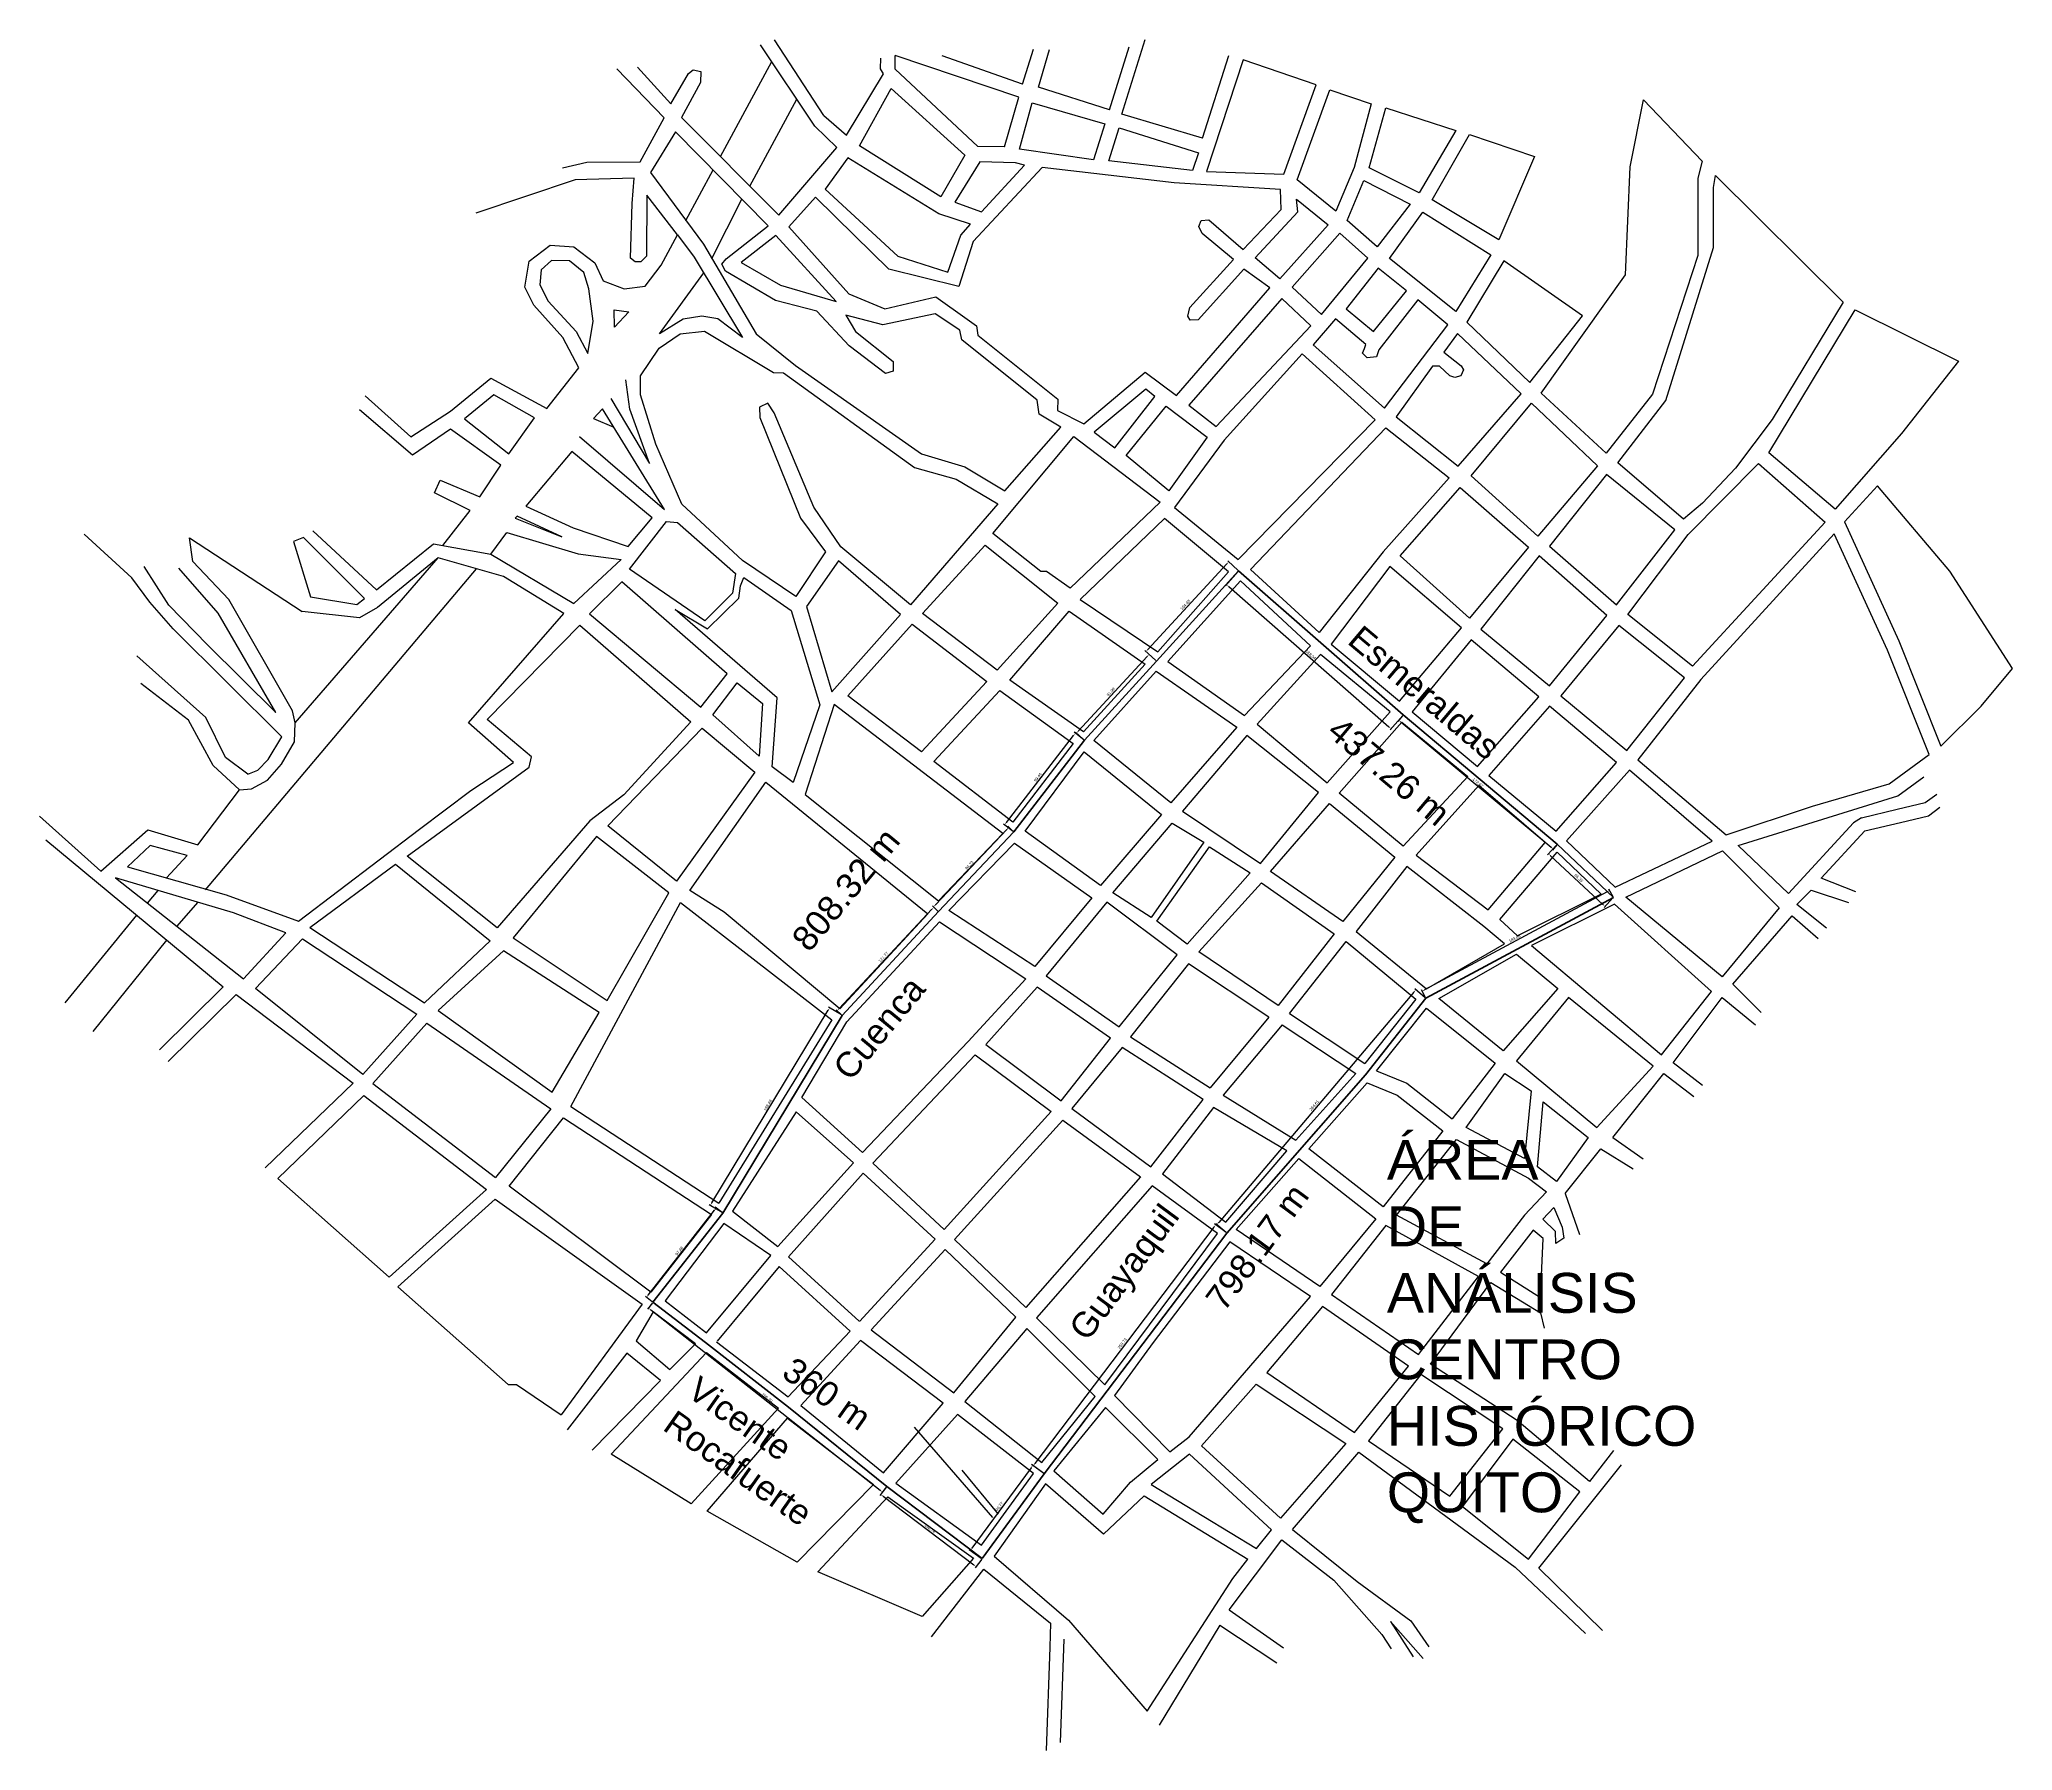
# Model space of a CAD drawing. Header units: millimetres. Extents: x 58 to 1754, y 320 to 1791.
import ezdxf

# ---------------------------------------------------------------- set-up
doc = ezdxf.new("R2010")
doc.units = ezdxf.units.MM
for name, color, linetype in [('calles', 22, 'Continuous'), ('Limite', 80, 'Continuous'), ('Nomb calles', 7, 'Continuous')]:
    doc.layers.add(name, color=color, linetype=linetype)
doc.styles.get("Standard").update_dxf_attribs({"font": 'arial.ttf'})
doc.dimstyles.new('ISO-25', dxfattribs={"dimtxt": 2.5, "dimasz": 2.5, "dimexe": 1.25, "dimexo": 0.625, "dimtad": 1, "dimtxsty": 'Standard', "dimcen": 2.5, "dimadec": 0, "dimazin": 0, "dimtfac": 1, "dimtmove": 0, "dimatfit": 3, "dimfxl": 1, "dimarcsym": 0})

# ---------------------------------------------------------------- blocks, each defined once
blk = doc.blocks.new('*D4')
at = {"layer": 'Defpoints', "color": 0, "lineweight": 200, "transparency": 16777216}
for p in [(639.9, 786.5), (645.4, 782.2), (585.3, 705.4)]:
    blk.add_point(p, dxfattribs=at)
at = {"layer": 'Nomb calles', "color": 0, "lineweight": -2, "transparency": 16777216}
for p, q in [((581.3, 711.7), (638.3, 784.6)), ((644.9, 782.6), (638.9, 787.3)), ((584.8, 705.8), (578.8, 710.5))]:
    blk.add_line(p, q, dxfattribs=at)
at = {"layer": 'Nomb calles', "color": 0, "lineweight": 200, "transparency": 16777216}
for points in [[(638, 784.8), (638.6, 784.3), (639.9, 786.5)], [(581, 712), (581.7, 711.5), (579.8, 709.8)]]:
    blk.add_solid(points, dxfattribs=at)
at = {"layer": 'Nomb calles', "color": 0, "lineweight": 200, "transparency": 16777216, "insert": (608.1, 749.4), "char_height": 2.5, "attachment_point": 5, "rotation": 51.9507}
blk.add_mtext('97,48', dxfattribs=at)
blk = doc.blocks.new('*D5')
at = {"layer": 'Defpoints', "color": 0, "lineweight": 200, "transparency": 16777216}
for p in [(737.3, 958.5), (748.1, 952), (645.4, 782.2)]:
    blk.add_point(p, dxfattribs=at)
at = {"layer": 'Nomb calles', "color": 0, "lineweight": -2, "transparency": 16777216}
for p, q in [((636, 790.8), (736, 956.4)), ((747.5, 952.4), (736.3, 959.2)), ((644.9, 782.5), (633.6, 789.3))]:
    blk.add_line(p, q, dxfattribs=at)
at = {"layer": 'Nomb calles', "color": 0, "lineweight": 200, "transparency": 16777216}
for points in [[(735.7, 956.6), (736.4, 956.2), (737.3, 958.5)], [(635.6, 791), (636.3, 790.6), (634.7, 788.7)]]:
    blk.add_solid(points, dxfattribs=at)
at = {"layer": 'Nomb calles', "color": 0, "lineweight": 200, "transparency": 16777216, "insert": (684.2, 874.7), "char_height": 2.5, "attachment_point": 5, "rotation": 58.8598}
blk.add_mtext('198,48', dxfattribs=at)
blk = doc.blocks.new('*D6')
at = {"layer": 'Defpoints', "color": 0, "lineweight": 200, "transparency": 16777216}
for p in [(826.8, 1045), (830.7, 1041.3), (747.5, 952.4)]:
    blk.add_point(p, dxfattribs=at)
at = {"layer": 'Nomb calles', "color": 0, "lineweight": -2, "transparency": 16777216}
for p, q in [((745.3, 957.9), (825.1, 1043.2)), ((830.3, 1041.7), (825.9, 1045.8)), ((747.1, 952.8), (742.7, 956.9))]:
    blk.add_line(p, q, dxfattribs=at)
at = {"layer": 'Nomb calles', "color": 0, "lineweight": 200, "transparency": 16777216}
for points in [[(824.8, 1043.4), (825.4, 1042.9), (826.8, 1045)], [(745, 958.2), (745.6, 957.6), (743.6, 956.1)]]:
    blk.add_solid(points, dxfattribs=at)
at = {"layer": 'Nomb calles', "color": 0, "lineweight": 200, "transparency": 16777216, "insert": (783.6, 1002), "char_height": 2.5, "attachment_point": 5, "rotation": 46.896}
blk.add_mtext('121,77', dxfattribs=at)
blk = doc.blocks.new('*D7')
at = {"layer": 'Defpoints', "color": 0, "lineweight": 200, "transparency": 16777216}
for p in [(891.3, 1113.7), (895.5, 1109.7), (830.7, 1041.3)]:
    blk.add_point(p, dxfattribs=at)
at = {"layer": 'Nomb calles', "color": 0, "lineweight": -2, "transparency": 16777216}
for p, q in [((828.2, 1047.1), (889.6, 1111.9)), ((895, 1110.2), (890.4, 1114.6)), ((830.3, 1041.7), (825.6, 1046.1))]:
    blk.add_line(p, q, dxfattribs=at)
at = {"layer": 'Nomb calles', "color": 0, "lineweight": 200, "transparency": 16777216}
for points in [[(889.3, 1112.2), (889.9, 1111.6), (891.3, 1113.7)], [(827.9, 1047.4), (828.6, 1046.8), (826.5, 1045.3)]]:
    blk.add_solid(points, dxfattribs=at)
at = {"layer": 'Nomb calles', "color": 0, "lineweight": 200, "transparency": 16777216, "insert": (857.4, 1080.9), "char_height": 2.5, "attachment_point": 5, "rotation": 46.5811}
blk.add_mtext('94,23', dxfattribs=at)
blk = doc.blocks.new('*D8')
at = {"layer": 'Defpoints', "color": 0, "lineweight": 200, "transparency": 16777216}
for p in [(948.3, 1194.6), (956.2, 1188.5), (895.5, 1109.7)]:
    blk.add_point(p, dxfattribs=at)
at = {"layer": 'Nomb calles', "color": 0, "lineweight": -2, "transparency": 16777216}
for p, q in [((889.2, 1117.8), (946.8, 1192.6)), ((955.7, 1188.9), (947.3, 1195.3)), ((895, 1110.1), (886.7, 1116.5))]:
    blk.add_line(p, q, dxfattribs=at)
at = {"layer": 'Nomb calles', "color": 0, "lineweight": 200, "transparency": 16777216}
for points in [[(946.5, 1192.8), (947.1, 1192.3), (948.3, 1194.6)], [(888.8, 1118), (889.5, 1117.5), (887.6, 1115.8)]]:
    blk.add_solid(points, dxfattribs=at)
at = {"layer": 'Nomb calles', "color": 0, "lineweight": 200, "transparency": 16777216, "insert": (916.3, 1156.5), "char_height": 2.5, "attachment_point": 5, "rotation": 52.3935}
blk.add_mtext('99,44', dxfattribs=at)
blk = doc.blocks.new('*D9')
at = {"layer": 'Defpoints', "color": 0, "lineweight": 200, "transparency": 16777216}
for p in [(1011.8, 1262.2), (1018.1, 1256.5), (955.7, 1188.9)]:
    blk.add_point(p, dxfattribs=at)
at = {"layer": 'Nomb calles', "color": 0, "lineweight": -2, "transparency": 16777216}
for p, q in [((951.1, 1196.5), (1010.1, 1260.4)), ((1017.6, 1256.9), (1010.9, 1263.1)), ((955.2, 1189.3), (948.5, 1195.5))]:
    blk.add_line(p, q, dxfattribs=at)
at = {"layer": 'Nomb calles', "color": 0, "lineweight": 200, "transparency": 16777216}
for points in [[(1009.8, 1260.7), (1010.4, 1260.1), (1011.8, 1262.2)], [(950.8, 1196.8), (951.4, 1196.2), (949.4, 1194.7)]]:
    blk.add_solid(points, dxfattribs=at)
at = {"layer": 'Nomb calles', "color": 0, "lineweight": 200, "transparency": 16777216, "insert": (979.1, 1229.9), "char_height": 2.5, "attachment_point": 5, "rotation": 47.281}
blk.add_mtext('91,99', dxfattribs=at)
blk = doc.blocks.new('*D10')
at = {"layer": 'Defpoints', "color": 0, "lineweight": 200, "transparency": 16777216}
for p in [(1080.3, 1341.9), (1088.8, 1334), (1017.6, 1256.9)]:
    blk.add_point(p, dxfattribs=at)
at = {"layer": 'Nomb calles', "color": 0, "lineweight": -2, "transparency": 16777216}
for p, q in [((1010.8, 1266.6), (1078.6, 1340)), ((1088.3, 1334.5), (1079.4, 1342.7)), ((1017.2, 1257.3), (1008.2, 1265.6))]:
    blk.add_line(p, q, dxfattribs=at)
at = {"layer": 'Nomb calles', "color": 0, "lineweight": 200, "transparency": 16777216}
for points in [[(1078.3, 1340.3), (1078.9, 1339.7), (1080.3, 1341.9)], [(1010.5, 1266.8), (1011.1, 1266.3), (1009.1, 1264.7)]]:
    blk.add_solid(points, dxfattribs=at)
at = {"layer": 'Nomb calles', "color": 0, "lineweight": 200, "transparency": 16777216, "insert": (1043.1, 1304.7), "char_height": 2.5, "attachment_point": 5, "rotation": 47.3277}
blk.add_mtext('104,93', dxfattribs=at)
blk = doc.blocks.new('*D12')
at = {"layer": 'Defpoints', "color": 0, "lineweight": 200, "transparency": 16777216}
for p in [(585.3, 705.4), (786.4, 547.2), (782.5, 542.3)]:
    blk.add_point(p, dxfattribs=at)
at = {"layer": 'Nomb calles', "color": 0, "lineweight": -2, "transparency": 16777216}
for p, q in [((585, 704.9), (580.7, 699.5)), ((583.4, 698.9), (780.5, 543.9)), ((786, 546.8), (781.7, 541.3))]:
    blk.add_line(p, q, dxfattribs=at)
at = {"layer": 'Nomb calles', "color": 0, "lineweight": 200, "transparency": 16777216}
for points in [[(583.7, 699.2), (583.2, 698.6), (581.5, 700.5)], [(780.8, 544.2), (780.3, 543.5), (782.5, 542.3)]]:
    blk.add_solid(points, dxfattribs=at)
at = {"layer": 'Nomb calles', "color": 0, "lineweight": 200, "transparency": 16777216, "insert": (683.3, 623.1), "char_height": 2.5, "attachment_point": 5, "rotation": 321.8074}
blk.add_mtext('255,79', dxfattribs=at)
blk = doc.blocks.new('*D13')
at = {"layer": 'Defpoints', "color": 0, "lineweight": 200, "transparency": 16777216}
for p in [(786.4, 547.2), (863.1, 478.3), (868.3, 485.2)]:
    blk.add_point(p, dxfattribs=at)
at = {"layer": 'Nomb calles', "color": 0, "lineweight": -2, "transparency": 16777216}
for p, q in [((786, 546.8), (780.4, 539.3)), ((783.1, 538.8), (861.1, 479.8)), ((868, 484.7), (862.3, 477.3))]:
    blk.add_line(p, q, dxfattribs=at)
at = {"layer": 'Nomb calles', "color": 0, "lineweight": 200, "transparency": 16777216}
for points in [[(783.4, 539.1), (782.9, 538.5), (781.1, 540.3)], [(861.3, 480.1), (860.8, 479.4), (863.1, 478.3)]]:
    blk.add_solid(points, dxfattribs=at)
at = {"layer": 'Nomb calles', "color": 0, "lineweight": 200, "transparency": 16777216, "insert": (823.4, 511), "char_height": 2.5, "attachment_point": 5, "rotation": 322.8785}
blk.add_mtext('102,78', dxfattribs=at)
blk = doc.blocks.new('*D15')
at = {"layer": 'Defpoints', "color": 0, "lineweight": 200, "transparency": 16777216}
for p in [(1088.8, 1334), (1230.2, 1210.2), (1219.8, 1198.3)]:
    blk.add_point(p, dxfattribs=at)
at = {"layer": 'Nomb calles', "color": 0, "lineweight": -2, "transparency": 16777216}
for p, q in [((1088.3, 1333.6), (1077.5, 1321.2)), ((1080.2, 1320.5), (1217.9, 1199.9)), ((1229.8, 1209.7), (1219, 1197.4))]:
    blk.add_line(p, q, dxfattribs=at)
at = {"layer": 'Nomb calles', "color": 0, "lineweight": 200, "transparency": 16777216}
for points in [[(1080.5, 1320.8), (1080, 1320.2), (1078.3, 1322.1)], [(1218.2, 1200.3), (1217.7, 1199.6), (1219.8, 1198.3)]]:
    blk.add_solid(points, dxfattribs=at)
at = {"layer": 'Nomb calles', "color": 0, "lineweight": 200, "transparency": 16777216, "insert": (1150.5, 1261.8), "char_height": 2.5, "attachment_point": 5, "rotation": 318.8024}
blk.add_mtext('188,04', dxfattribs=at)
blk = doc.blocks.new('*D16')
at = {"layer": 'Defpoints', "color": 0, "lineweight": 200, "transparency": 16777216}
for p in [(1229.8, 1209.7), (1359.2, 1095), (1362.6, 1099.1)]:
    blk.add_point(p, dxfattribs=at)
at = {"layer": 'Nomb calles', "color": 0, "lineweight": -2, "transparency": 16777216}
for p, q in [((1229.4, 1209.2), (1225.6, 1204.7)), ((1228.3, 1204), (1357.3, 1096.6)), ((1362.2, 1098.6), (1358.4, 1094))]:
    blk.add_line(p, q, dxfattribs=at)
at = {"layer": 'Nomb calles', "color": 0, "lineweight": 200, "transparency": 16777216}
for points in [[(1228.6, 1204.3), (1228.1, 1203.7), (1226.4, 1205.6)], [(1357.6, 1096.9), (1357, 1096.2), (1359.2, 1095)]]:
    blk.add_solid(points, dxfattribs=at)
at = {"layer": 'Nomb calles', "color": 0, "lineweight": 200, "transparency": 16777216, "insert": (1294.2, 1151.9), "char_height": 2.5, "attachment_point": 5, "rotation": 320.1959}
blk.add_mtext('172,87', dxfattribs=at)
blk = doc.blocks.new('*D17')
at = {"layer": 'Defpoints', "color": 0, "lineweight": 200, "transparency": 16777216}
for p in [(1362.2, 1098.6), (1410.9, 1053.4), (1403.7, 1045.7)]:
    blk.add_point(p, dxfattribs=at)
at = {"layer": 'Nomb calles', "color": 0, "lineweight": -2, "transparency": 16777216}
for p, q in [((1361.8, 1098.1), (1354.3, 1090)), ((1356.9, 1089.2), (1401.9, 1047.4)), ((1410.4, 1053), (1402.9, 1044.8))]:
    blk.add_line(p, q, dxfattribs=at)
at = {"layer": 'Nomb calles', "color": 0, "lineweight": 200, "transparency": 16777216}
for points in [[(1357.2, 1089.5), (1356.7, 1088.9), (1355.1, 1090.9)], [(1402.2, 1047.7), (1401.6, 1047.1), (1403.7, 1045.7)]]:
    blk.add_solid(points, dxfattribs=at)
at = {"layer": 'Nomb calles', "color": 0, "lineweight": 200, "transparency": 16777216, "insert": (1380.9, 1069.9), "char_height": 2.5, "attachment_point": 5, "rotation": 317.1201}
blk.add_mtext('66,35', dxfattribs=at)
blk = doc.blocks.new('*D19')
at = {"layer": 'Defpoints', "color": 0, "lineweight": 200, "transparency": 16777216}
for p in [(1410.9, 1053.4), (1246.4, 972.8), (1249.6, 966.8)]:
    blk.add_point(p, dxfattribs=at)
at = {"layer": 'Nomb calles', "color": 0, "lineweight": -2, "transparency": 16777216}
for p, q in [((1405.4, 1058.3), (1248.6, 974)), ((1410.6, 1054), (1407, 1060.5)), ((1249.3, 967.3), (1245.8, 973.9))]:
    blk.add_line(p, q, dxfattribs=at)
at = {"layer": 'Nomb calles', "color": 0, "lineweight": 200, "transparency": 16777216}
for points in [[(1405.2, 1058.6), (1405.6, 1057.9), (1407.6, 1059.4)], [(1248.4, 974.3), (1248.8, 973.6), (1246.4, 972.8)]]:
    blk.add_solid(points, dxfattribs=at)
at = {"layer": 'Nomb calles', "color": 0, "lineweight": 200, "transparency": 16777216, "insert": (1326, 1018), "char_height": 2.5, "attachment_point": 5, "rotation": 28.2524}
blk.add_mtext('183,06', dxfattribs=at)
blk = doc.blocks.new('*D20')
at = {"layer": 'Defpoints', "color": 0, "lineweight": 200, "transparency": 16777216}
for p in [(1249.6, 966.8), (1069.9, 772.2), (1078.5, 764.9)]:
    blk.add_point(p, dxfattribs=at)
at = {"layer": 'Nomb calles', "color": 0, "lineweight": -2, "transparency": 16777216}
for p, q in [((1239.4, 972.1), (1071.6, 774.1)), ((1249.1, 967.2), (1240.1, 974.8)), ((1078, 765.3), (1069, 773))]:
    blk.add_line(p, q, dxfattribs=at)
at = {"layer": 'Nomb calles', "color": 0, "lineweight": 200, "transparency": 16777216}
for points in [[(1239.1, 972.4), (1239.8, 971.9), (1241.1, 974)], [(1071.2, 774.4), (1071.9, 773.8), (1069.9, 772.2)]]:
    blk.add_solid(points, dxfattribs=at)
at = {"layer": 'Nomb calles', "color": 0, "lineweight": 200, "transparency": 16777216, "insert": (1153.9, 874.5), "char_height": 2.5, "attachment_point": 5, "rotation": 49.7102}
blk.add_mtext('264,61', dxfattribs=at)
blk = doc.blocks.new('*D21')
at = {"layer": 'Defpoints', "color": 0, "lineweight": 200, "transparency": 16777216}
for p in [(1078.5, 764.9), (912.2, 565), (921.7, 557.9)]:
    blk.add_point(p, dxfattribs=at)
at = {"layer": 'Nomb calles', "color": 0, "lineweight": -2, "transparency": 16777216}
for p, q in [((1067.5, 770.1), (913.7, 567)), ((1078, 765.3), (1068, 772.9)), ((921.2, 558.2), (911.2, 565.8))]:
    blk.add_line(p, q, dxfattribs=at)
at = {"layer": 'Nomb calles', "color": 0, "lineweight": 200, "transparency": 16777216}
for points in [[(1067.2, 770.4), (1067.8, 769.9), (1069, 772.1)], [(913.4, 567.3), (914.1, 566.8), (912.2, 565)]]:
    blk.add_solid(points, dxfattribs=at)
at = {"layer": 'Nomb calles', "color": 0, "lineweight": 200, "transparency": 16777216, "insert": (988.9, 669.9), "char_height": 2.5, "attachment_point": 5, "rotation": 52.8663}
blk.add_mtext('259,73', dxfattribs=at)
blk = doc.blocks.new('*D22')
at = {"layer": 'Defpoints', "color": 0, "lineweight": 200, "transparency": 16777216}
for p in [(921.7, 557.9), (858.1, 492), (868, 484.7)]:
    blk.add_point(p, dxfattribs=at)
at = {"layer": 'Nomb calles', "color": 0, "lineweight": -2, "transparency": 16777216}
for p, q in [((910.3, 563.1), (859.5, 494)), ((921.2, 558.2), (910.8, 565.9)), ((867.4, 485.1), (857.1, 492.7))]:
    blk.add_line(p, q, dxfattribs=at)
at = {"layer": 'Nomb calles', "color": 0, "lineweight": 200, "transparency": 16777216}
for points in [[(910, 563.4), (910.7, 562.9), (911.8, 565.1)], [(859.2, 494.2), (859.9, 493.8), (858.1, 492)]]:
    blk.add_solid(points, dxfattribs=at)
at = {"layer": 'Nomb calles', "color": 0, "lineweight": 200, "transparency": 16777216, "insert": (883.2, 529.8), "char_height": 2.5, "attachment_point": 5, "rotation": 53.6888}
blk.add_mtext('90,77', dxfattribs=at)

msp = doc.modelspace()

# ---------------------------------------------------------------- linework, layer by layer
at = {"layer": 'calles'}
for p, q in [((724.435, 1716.215), (677.847, 1786.179)), ((732.291, 1725.337), (689.895, 1790.332)), ((903.017, 1752.218), (912.554, 1782.578)), ((916.727, 1749.837), (926.264, 1782.28)), ((977.826, 1730.192), (994.516, 1784.364)), ((988.255, 1726.606), (1008.275, 1790.78)), ((594.949, 1723.39), (554.308, 1765.505)), ((572.109, 1766.963), (600.707, 1735.397)), ((615.962, 1761.503), (620.039, 1764.662)), ((620.039, 1764.662), (626.412, 1763.389)), ((643.391, 1690.061), (687.469, 1771.729)), ((780.788, 1765.472), (781.272, 1774.773)), ((783.57, 1761.366), (780.788, 1765.472)), ((793.541, 1765.307), (793.422, 1777.107)), ((899.957, 1741.234), (793.422, 1777.107)), ((864.494, 1698.778), (793.541, 1765.307)), ((903.017, 1752.218), (833.87, 1776.625)), ((1057.601, 1706.007), (1080.333, 1777.087)), ((1092.761, 1773.328), (1061.185, 1677.394)), ((1155.283, 1751.831), (1092.761, 1773.328)), ((600.707, 1735.397), (615.962, 1761.503)), ((626.262, 1753.88), (609.969, 1723.687)), ((626.412, 1763.389), (626.262, 1753.88)), ((751.806, 1708.624), (783.57, 1761.366)), ((762.874, 1699.46), (790.07, 1748.576)), ((790.07, 1748.576), (853.305, 1691.259)), ((977.826, 1730.192), (916.727, 1749.837)), ((1127.638, 1674.952), (1155.283, 1751.831)), ((1138.93, 1670.063), (1167.267, 1747.608)), ((1167.267, 1747.608), (1202.773, 1735.52)), ((668.68, 1664.617), (708.95, 1739.47)), ((887.563, 1698.64), (899.957, 1741.234)), ((900.327, 1696.523), (911.148, 1736.245)), ((911.148, 1736.245), (973.857, 1718.17)), ((1202.773, 1735.52), (1188.133, 1680.667)), ((1200.991, 1680.431), (1215.144, 1731.988)), ((1215.144, 1731.988), (1275.401, 1712.454)), ((1425.31, 1681.354), (1436.699, 1738.999)), ((1436.699, 1738.999), (1487.127, 1686.2)), ((574.26, 1685.645), (594.949, 1723.39)), ((609.969, 1723.687), (693.51, 1639.635)), ((743.448, 1698.036), (724.435, 1716.215)), ((732.291, 1725.337), (751.806, 1708.624)), ((973.857, 1718.17), (963.878, 1687.279)), ((977.214, 1686.599), (985.949, 1714.95)), ((985.949, 1714.95), (1054.351, 1693.399)), ((1057.601, 1706.007), (988.255, 1726.606)), ((604.789, 1711.344), (583.211, 1676.304)), ((684.445, 1630.678), (604.789, 1711.344)), ((693.51, 1639.635), (743.448, 1698.036)), ((832.873, 1655.642), (762.874, 1699.46)), ((887.563, 1698.64), (864.494, 1698.778)), ((963.878, 1687.279), (900.327, 1696.523)), ((1275.401, 1712.454), (1243.841, 1658.987)), ((1254.992, 1652.841), (1287.293, 1709.035)), ((1287.293, 1709.035), (1343.043, 1690.329)), ((507.467, 1680.555), (528.397, 1685.281)), ((528.397, 1685.281), (574.26, 1685.645)), ((752.894, 1689.004), (733.42, 1662.236)), ((831.043, 1640.843), (752.894, 1689.004)), ((853.305, 1691.259), (832.873, 1655.642)), ((866.393, 1685.614), (844.856, 1651.037)), ((919.869, 1680.646), (860.616, 1617.097)), ((896.927, 1684.661), (866.393, 1685.614)), ((867.756, 1642.597), (904.56, 1682.756)), ((904.56, 1682.756), (896.927, 1684.661)), ((1033.223, 1667.546), (919.869, 1680.646)), ((1048.999, 1678.158), (977.214, 1686.599)), ((1054.351, 1693.399), (1048.999, 1678.158)), ((1188.133, 1680.667), (1172.336, 1643.167)), ((1243.841, 1658.987), (1200.991, 1680.431)), ((1343.043, 1690.329), (1312.308, 1618.435)), ((1421.35, 1588.594), (1425.31, 1681.354)), ((1487.127, 1686.2), (1483.505, 1671.644)), ((518.462, 1670.135), (433.241, 1641.61)), ((569.239, 1671.448), (518.462, 1670.135)), ((567.533, 1649.839), (569.239, 1671.448)), ((583.211, 1676.304), (628.67, 1614.955)), ((613.621, 1635.264), (637, 1678.724)), ((733.42, 1662.236), (795.687, 1604.476)), ((1124.733, 1661.967), (1033.223, 1667.546)), ((1061.185, 1677.394), (1127.638, 1674.952)), ((1172.336, 1643.167), (1138.93, 1670.063)), ((1182.107, 1635.132), (1196.245, 1669.633)), ((1196.245, 1669.633), (1236.249, 1649.305)), ((1483.505, 1671.644), (1483.505, 1605.242)), ((1496.944, 1663.633), (1498.607, 1673.76)), ((1496.944, 1611.859), (1496.944, 1663.633)), ((1498.607, 1673.76), (1608.473, 1564.971)), ((566.171, 1602.763), (567.533, 1649.839)), ((580.009, 1656.866), (579.795, 1604.396)), ((606.437, 1622.774), (580.009, 1656.866)), ((636.043, 1602.439), (661.796, 1653.614)), ((724.922, 1655.286), (702.235, 1629.652)), ((758.558, 1622.16), (724.922, 1655.286)), ((844.856, 1651.037), (867.756, 1642.597)), ((1125.401, 1644.722), (1124.733, 1661.967)), ((1138.541, 1653.483), (1165.679, 1631.334)), ((1139.496, 1642.524), (1138.541, 1653.483)), ((1236.249, 1649.305), (1207.827, 1612.576)), ((1312.308, 1618.435), (1254.992, 1652.841)), ((648.35, 1602.268), (684.445, 1630.678)), ((702.235, 1629.652), (753.738, 1572.143)), ((858.19, 1631.911), (831.043, 1640.843)), ((850.105, 1622.577), (858.19, 1631.911)), ((1054.483, 1629.969), (1056.527, 1635.072)), ((1057.309, 1624.132), (1054.483, 1629.969)), ((1056.527, 1635.072), (1063.123, 1635.814)), ((1063.123, 1635.814), (1092.573, 1610.393)), ((1092.573, 1610.393), (1125.401, 1644.722)), ((1103.026, 1603.068), (1139.496, 1642.524)), ((1165.679, 1631.334), (1124.021, 1585.17)), ((1207.827, 1612.576), (1182.107, 1635.132)), ((1218.378, 1602.447), (1247.173, 1642.347)), ((1247.173, 1642.347), (1305.419, 1605.604)), ((479.05, 1600.38), (497.005, 1614.05)), ((497.005, 1614.05), (517.197, 1612.556)), ((517.197, 1612.556), (535.296, 1598.814)), ((592.293, 1596.719), (606.437, 1622.774)), ((606.437, 1622.774), (620.826, 1603.657)), ((628.67, 1614.955), (674.181, 1537.701)), ((690.938, 1622.232), (661.124, 1599.052)), ((742.762, 1565.681), (690.938, 1622.232)), ((787.937, 1593.228), (758.558, 1622.16)), ((838.808, 1590.849), (850.105, 1622.577)), ((860.616, 1617.097), (848.248, 1578.536)), ((1084.411, 1601.723), (1057.309, 1624.132)), ((1175.67, 1624.428), (1134.676, 1577.973)), ((1199.704, 1602.747), (1175.67, 1624.428)), ((1455.84, 1480.522), (1496.944, 1611.859)), ((475.271, 1577.975), (479.05, 1600.38)), ((498.052, 1600.756), (489.377, 1592.689)), ((513.608, 1600.457), (498.052, 1600.756)), ((525.873, 1590.449), (513.608, 1600.457)), ((535.296, 1598.814), (542.475, 1583.428)), ((569.985, 1599.77), (566.171, 1602.763)), ((574.89, 1599.77), (569.985, 1599.77)), ((579.795, 1604.396), (574.89, 1599.77)), ((578.701, 1578.613), (592.293, 1596.719)), ((620.826, 1603.657), (662.438, 1534.737)), ((644.639, 1597.66), (648.35, 1602.268)), ((647.689, 1591.519), (644.639, 1597.66)), ((661.124, 1599.052), (694.94, 1579.669)), ((795.687, 1604.476), (838.808, 1590.849)), ((1046.833, 1560.399), (1084.411, 1601.723)), ((1124.021, 1585.17), (1103.026, 1603.068)), ((1159.936, 1554.363), (1199.704, 1602.747)), ((1208.735, 1594.245), (1181.188, 1559.339)), ((1233.136, 1574.863), (1208.735, 1594.245)), ((1275.298, 1556.983), (1218.378, 1602.447)), ((1305.419, 1605.604), (1275.298, 1556.983)), ((1316.712, 1600.541), (1284.848, 1547.894)), ((1384.255, 1553.122), (1316.712, 1600.541)), ((1483.505, 1605.242), (1444.435, 1485.969)), ((482.828, 1562.409), (475.271, 1577.975)), ((489.377, 1592.689), (488.18, 1579.843)), ((488.18, 1579.843), (495.36, 1565.802)), ((530.36, 1576.557), (525.873, 1590.449)), ((542.475, 1583.428), (560.579, 1576.49)), ((560.579, 1576.49), (578.701, 1578.613)), ((591.021, 1537.892), (628.982, 1590.148)), ((690.57, 1566.492), (647.689, 1591.519)), ((694.94, 1579.669), (742.762, 1565.681)), ((848.248, 1578.536), (787.937, 1593.228)), ((1035.347, 1484.785), (1115.453, 1577.433)), ((1093.296, 1593.394), (1054.068, 1549.865)), ((1115.453, 1577.433), (1093.296, 1593.394)), ((1134.676, 1577.973), (1159.936, 1554.363)), ((1348.626, 1486.861), (1421.35, 1588.594)), ((507.747, 1534.727), (482.828, 1562.409)), ((495.36, 1565.802), (519.471, 1539.907)), ((533.92, 1548.627), (530.36, 1576.557)), ((726.212, 1557.315), (690.57, 1566.492)), ((753.738, 1572.143), (784.559, 1559.183)), ((784.559, 1559.183), (828.358, 1569.51)), ((828.358, 1569.51), (855.441, 1550.317)), ((1045.108, 1552.932), (1046.833, 1560.399)), ((1125.782, 1568.28), (1045.851, 1476.463)), ((1150.76, 1544.799), (1125.782, 1568.28)), ((1204.69, 1539.779), (1233.136, 1574.863)), ((1242.821, 1567.05), (1209.25, 1523.939)), ((1268.465, 1545.458), (1242.821, 1567.05)), ((1608.473, 1564.971), (1547.365, 1464.244)), ((529.414, 1520.866), (533.92, 1548.627)), ((552.342, 1543.473), (552.096, 1558.487)), ((552.096, 1558.487), (564.543, 1556.826)), ((564.543, 1556.826), (552.342, 1543.473)), ((611.372, 1550.398), (591.021, 1537.892)), ((627.249, 1553.078), (611.372, 1550.398)), ((641.114, 1550.622), (627.249, 1553.078)), ((662.438, 1534.737), (641.114, 1550.622)), ((754.058, 1527.56), (726.212, 1557.315)), ((783.017, 1545.636), (750.995, 1553.7)), ((750.995, 1553.7), (759.348, 1539.796)), ((827.924, 1554.998), (783.017, 1545.636)), ((849.215, 1540.823), (827.924, 1554.998)), ((855.441, 1550.317), (863.47, 1544.627)), ((863.47, 1544.627), (864.681, 1536.54)), ((1047.121, 1549.486), (1045.108, 1552.932)), ((1054.068, 1549.865), (1047.121, 1549.486)), ((1069.329, 1457.998), (1150.76, 1544.799)), ((1172.088, 1550.635), (1152.795, 1528.384)), ((1198.108, 1528.649), (1172.088, 1550.635)), ((1181.188, 1559.339), (1204.69, 1539.779)), ((1214.239, 1473.917), (1268.465, 1545.458)), ((1284.848, 1547.894), (1338.909, 1495.977)), ((1338.909, 1495.977), (1384.255, 1553.122)), ((1544.338, 1435.502), (1618.577, 1558.483)), ((1618.577, 1558.483), (1707.373, 1514.214)), ((521.636, 1508.457), (507.747, 1534.727)), ((519.471, 1539.907), (529.414, 1520.866)), ((590.538, 1525.441), (608.798, 1537.667)), ((608.798, 1537.667), (629.755, 1539.946)), ((629.755, 1539.946), (688.893, 1504.511)), ((674.181, 1537.701), (707.907, 1510.496)), ((785.244, 1503.645), (754.058, 1527.56)), ((759.348, 1539.796), (791.927, 1513.934)), ((850.852, 1532.645), (849.215, 1540.823)), ((915.493, 1480.889), (850.852, 1532.645)), ((864.681, 1536.54), (933.378, 1481.68)), ((1152.795, 1528.384), (1214.239, 1473.917)), ((1196.89, 1525.317), (1198.108, 1528.649)), ((1276.904, 1538.185), (1265.142, 1522.013)), ((1331.591, 1486.182), (1276.904, 1538.185)), ((574.56, 1501.817), (590.538, 1525.441)), ((707.907, 1510.496), (816.063, 1434.527)), ((791.927, 1513.934), (791.927, 1505.592)), ((1143.432, 1520.495), (1076.274, 1446.291)), ((1206.036, 1463.802), (1143.432, 1520.495)), ((1195.338, 1521.069), (1196.89, 1525.317)), ((1199.305, 1517.165), (1195.338, 1521.069)), ((1207.123, 1517.911), (1199.305, 1517.165)), ((1209.25, 1523.939), (1207.123, 1517.911)), ((1255.282, 1510.024), (1224.012, 1466.37)), ((1261.501, 1510.024), (1255.282, 1510.024)), ((1270.234, 1501.636), (1261.501, 1510.024)), ((1265.142, 1522.013), (1279.923, 1510.357)), ((1279.923, 1510.357), (1281.919, 1506.785)), ((1707.373, 1514.214), (1658.545, 1452.084)), ((411.383, 1471.346), (445.877, 1499.685)), ((445.877, 1499.685), (493.986, 1473.623)), ((493.986, 1473.623), (521.636, 1508.457)), ((565.333, 1473.152), (562.155, 1498.28)), ((574.56, 1485.239), (574.56, 1501.817)), ((688.893, 1504.511), (697.4, 1504.304)), ((697.4, 1504.304), (810.044, 1422.971)), ((791.927, 1505.592), (785.244, 1503.645)), ((955.701, 1460.42), (1008.468, 1504.705)), ((1008.468, 1504.705), (1035.347, 1484.785)), ((1274.642, 1500.348), (1270.234, 1501.636)), ((1279.673, 1501.636), (1274.642, 1500.348)), ((1281.919, 1506.785), (1279.673, 1501.636)), ((337.932, 1484.541), (377.345, 1449.207)), ((448.659, 1485.306), (423.364, 1464.836)), ((483.549, 1465.489), (448.659, 1485.306)), ((549.229, 1482.126), (582.423, 1426.268)), ((587.738, 1443.044), (574.56, 1485.239)), ((684.029, 1478.11), (676.998, 1474.779)), ((689.501, 1469.887), (684.029, 1478.11)), ((917.378, 1468.784), (915.493, 1480.889)), ((933.378, 1481.68), (933.133, 1471.969)), ((1009.087, 1490.307), (964.578, 1453.222)), ((982.412, 1439.949), (1016.589, 1483.836)), ((992.037, 1433.267), (1026.478, 1475.663)), ((1016.589, 1483.836), (1009.087, 1490.307)), ((1026.478, 1475.663), (1061.654, 1448.969)), ((1045.851, 1476.463), (1069.329, 1457.998)), ((1277.421, 1423.987), (1331.591, 1486.182)), ((1288.695, 1415.6), (1340.364, 1478.25)), ((1340.364, 1478.25), (1397.088, 1424.292)), ((1404.499, 1435.082), (1348.626, 1486.861)), ((1444.435, 1485.969), (1404.499, 1435.082)), ((1414.578, 1426.92), (1455.84, 1480.522)), ((378.702, 1433.418), (333.041, 1472.438)), ((377.345, 1449.207), (411.383, 1471.346)), ((423.364, 1464.836), (461.525, 1434.566)), ((461.525, 1434.566), (483.549, 1465.489)), ((541.949, 1473.464), (534.301, 1465.149)), ((534.301, 1465.149), (551.774, 1457.502)), ((595.228, 1386.902), (541.949, 1473.464)), ((582.423, 1426.268), (565.333, 1473.152)), ((676.998, 1474.779), (677.178, 1465.777)), ((677.178, 1465.777), (712.169, 1379.498)), ((723.525, 1388.917), (689.501, 1469.887)), ((936.03, 1457.523), (917.378, 1468.784)), ((933.133, 1471.969), (955.701, 1460.42)), ((1088.194, 1343.825), (1206.036, 1463.802)), ((1224.012, 1466.37), (1277.421, 1423.987)), ((1547.365, 1464.244), (1515.814, 1422.321)), ((411.399, 1455.98), (378.702, 1433.418)), ((454.572, 1424.807), (411.399, 1455.98)), ((522.137, 1449.662), (595.228, 1386.902)), ((610.231, 1391.421), (587.738, 1443.044)), ((877.444, 1366.06), (947.064, 1449.534)), ((887.694, 1402.939), (936.03, 1457.523)), ((947.064, 1449.534), (1021.387, 1393.213)), ((964.578, 1453.222), (982.412, 1439.949)), ((1061.654, 1448.969), (1028.827, 1402.726)), ((1076.274, 1446.291), (1033.688, 1388.619)), ((1098.821, 1335.096), (1215.176, 1456.897)), ((1215.176, 1456.897), (1269.769, 1414.16)), ((1658.545, 1452.084), (1601.452, 1386.983)), ((436.412, 1397.592), (454.572, 1424.807)), ((515.718, 1436.718), (476.167, 1389.635)), ((584.542, 1379.693), (515.718, 1436.718)), ((816.063, 1434.527), (853.498, 1423.48)), ((1028.827, 1402.726), (992.037, 1433.267)), ((1471.191, 1378.46), (1414.578, 1426.92)), ((1475.094, 1365.212), (1535.61, 1426.281)), ((1535.61, 1426.281), (1592.741, 1375.969)), ((1601.452, 1386.983), (1544.338, 1435.502)), ((397.61, 1401.187), (402.41, 1411.974)), ((402.41, 1411.974), (436.412, 1397.592)), ((810.044, 1422.971), (845.945, 1412.824)), ((845.945, 1412.824), (881.722, 1391.803)), ((853.498, 1423.48), (887.694, 1402.939)), ((1269.769, 1414.16), (1213.095, 1350.425)), ((1346.027, 1363.767), (1288.695, 1415.6)), ((1397.088, 1424.292), (1346.027, 1363.767)), ((1404.995, 1416.862), (1355.9, 1355.311)), ((1463.625, 1369.468), (1404.995, 1416.862)), ((1515.814, 1422.321), (1487.365, 1392.321)), ((428.212, 1385.807), (397.61, 1401.187)), ((662.24, 1342.835), (610.231, 1391.421)), ((881.722, 1391.803), (806.821, 1304.917)), ((1021.387, 1393.213), (944.002, 1319.332)), ((1227.567, 1346.915), (1279.012, 1405.836)), ((1279.012, 1405.836), (1337.915, 1354.333)), ((1487.365, 1392.321), (1471.191, 1378.46)), ((1637.891, 1407.229), (1609.459, 1376.26)), ((1699.97, 1333.916), (1637.891, 1407.229)), ((404.775, 1355.832), (428.212, 1385.807)), ((468.723, 1381.168), (466.892, 1379.34)), ((466.892, 1379.34), (507.026, 1363.395)), ((507.026, 1363.395), (468.723, 1381.168)), ((476.167, 1389.635), (516.843, 1371.17)), ((564.062, 1354.979), (584.542, 1379.693)), ((565.258, 1335.434), (596.926, 1376.423)), ((596.926, 1376.423), (606.302, 1375.716)), ((606.302, 1375.716), (656.192, 1331.9)), ((712.169, 1379.498), (733.684, 1350.538)), ((746.834, 1354.805), (723.525, 1388.917)), ((1025.074, 1379.114), (952.669, 1309.442)), ((1080.132, 1333.168), (1025.074, 1379.114)), ((1033.688, 1388.619), (1088.194, 1343.825)), ((1592.741, 1375.969), (1478.814, 1252.067)), ((1609.459, 1376.26), (1656.26, 1273.91)), ((137.304, 1328.159), (96.515, 1365.616)), ((189.929, 1342.027), (187.104, 1362.396)), ((187.104, 1362.396), (283.958, 1299.251)), ((285.082, 1362.773), (276.399, 1359.24)), ((276.399, 1359.24), (290.87, 1311.708)), ((337.501, 1310.423), (285.082, 1362.773)), ((347.792, 1317.81), (293.122, 1368.553)), ((347.792, 1317.81), (396.674, 1357.313)), ((396.674, 1357.313), (445.878, 1348.32)), ((445.878, 1348.32), (459.723, 1367.127)), ((459.723, 1367.127), (521.11, 1348.729)), ((516.843, 1371.17), (564.062, 1354.979)), ((918.73, 1333.575), (877.444, 1366.06)), ((1413.555, 1304.846), (1463.625, 1369.468)), ((1423.26, 1296.675), (1475.094, 1365.212)), ((1600.574, 1365.806), (1486.043, 1240.638)), ((1646.507, 1265.82), (1600.574, 1365.806)), ((220.707, 1309.386), (189.929, 1342.027)), ((277.942, 1203.346), (400.649, 1345.323)), ((400.649, 1345.323), (348.655, 1302.559)), ((456.865, 1329.221), (400.649, 1345.323)), ((445.878, 1348.32), (517.271, 1305.927)), ((558.088, 1343.9), (517.271, 1305.927)), ((521.11, 1348.729), (558.088, 1343.9)), ((708.1, 1312.17), (662.24, 1342.835)), ((733.684, 1350.538), (708.1, 1312.17)), ((744.857, 1342.565), (717.348, 1303.319)), ((798.157, 1296.696), (744.857, 1342.565)), ((806.821, 1304.917), (746.834, 1354.805)), ((816.949, 1297.384), (870.74, 1356.039)), ((870.74, 1356.039), (933.37, 1306.259)), ((1213.095, 1350.425), (1157.934, 1280.995)), ((1287.043, 1293.436), (1227.567, 1346.915)), ((1337.915, 1354.333), (1287.043, 1293.436)), ((1346.923, 1346.948), (1296.967, 1283.925)), ((1405.336, 1295.682), (1346.923, 1346.948)), ((1355.9, 1355.311), (1413.555, 1304.846)), ((152.937, 1307.296), (137.304, 1328.159)), ((169.229, 1304.614), (148.006, 1337.75)), ((211.525, 1297.84), (177.692, 1336.409)), ((200.763, 1059.791), (433.608, 1335.882)), ((508.726, 1297.433), (456.865, 1329.221)), ((558.692, 1324.75), (530.707, 1297.171)), ((649.146, 1245.643), (558.692, 1324.75)), ((629.917, 1291.257), (565.258, 1335.434)), ((656.192, 1331.9), (653.762, 1314.891)), ((660.556, 1321.093), (663.407, 1328.324)), ((663.407, 1328.324), (704.195, 1299.905)), ((923.484, 1333.575), (918.73, 1333.575)), ((944.002, 1319.332), (923.484, 1333.575)), ((1019.186, 1264.617), (1080.132, 1333.168)), ((1090.437, 1325.471), (1027.786, 1256.306)), ((1150.645, 1269.542), (1090.437, 1325.471)), ((1157.934, 1280.995), (1098.821, 1335.096)), ((1218.615, 1337.717), (1168.144, 1270.991)), ((1280.367, 1285.029), (1218.615, 1337.717)), ((1753.918, 1250.138), (1699.97, 1333.916)), ((172.918, 1284.149), (152.937, 1307.296)), ((275.651, 1213.638), (220.707, 1309.386)), ((290.87, 1311.708), (330.748, 1305.285)), ((330.748, 1305.285), (337.501, 1310.423)), ((653.762, 1314.891), (629.917, 1291.257)), ((632.356, 1284.223), (659.199, 1310.628)), ((659.199, 1310.628), (660.556, 1321.093)), ((933.37, 1306.259), (881.176, 1248.713)), ((952.669, 1309.442), (1019.186, 1264.617)), ((202.398, 1270.457), (169.229, 1304.614)), ((261.114, 1212.434), (211.525, 1297.84)), ((333.198, 1293.738), (283.958, 1299.251)), ((348.655, 1302.559), (333.198, 1293.738)), ((426.914, 1203.547), (508.726, 1297.433)), ((530.707, 1297.171), (626.458, 1216.943)), ((692.148, 1224.799), (604.497, 1300.747)), ((604.497, 1300.747), (632.356, 1284.223)), ((704.195, 1299.905), (728.737, 1218.924)), ((717.348, 1303.319), (739.028, 1230.222)), ((739.028, 1230.222), (798.157, 1296.696)), ((881.176, 1248.713), (816.949, 1297.384)), ((892.09, 1240.029), (943.159, 1299.357)), ((943.159, 1299.357), (1008.52, 1253.952)), ((1355.861, 1235.229), (1405.336, 1295.682)), ((1478.814, 1252.067), (1423.26, 1296.675)), ((266.241, 1191.38), (172.918, 1284.149)), ((442.91, 1206.182), (522.363, 1287.473)), ((522.363, 1287.473), (617.926, 1204.381)), ((752.727, 1226.654), (808.108, 1288.281)), ((808.108, 1288.281), (872.348, 1239.102)), ((1227.048, 1221.967), (1280.367, 1285.029)), ((1288.546, 1274.788), (1237.85, 1212.795)), ((1346.899, 1225.936), (1288.546, 1274.788)), ((1296.967, 1283.925), (1355.861, 1235.229)), ((1415.651, 1287.131), (1365.571, 1226.71)), ((1471.861, 1242.25), (1415.651, 1287.131)), ((1656.26, 1273.91), (1692.338, 1183.389)), ((201.054, 1208.154), (141.661, 1261.086)), ((261.114, 1212.434), (202.398, 1270.457)), ((1027.786, 1256.306), (1093.725, 1209.777)), ((1093.725, 1209.777), (1150.645, 1269.542)), ((1158.97, 1262.128), (1104.544, 1202.272)), ((1219.103, 1212.914), (1158.97, 1262.128)), ((1168.144, 1270.991), (1227.048, 1221.967)), ((1682.381, 1176.144), (1646.507, 1265.82)), ((626.458, 1216.943), (649.146, 1245.643)), ((872.348, 1239.102), (816.29, 1178.542)), ((955.289, 1195.683), (892.09, 1240.029)), ((1008.52, 1253.952), (955.289, 1195.683)), ((964.145, 1188.356), (1017.768, 1247.87)), ((1017.768, 1247.87), (1087.124, 1199.831)), ((1422.386, 1179.779), (1471.861, 1242.25)), ((1486.043, 1240.638), (1431.762, 1171.602)), ((1726.907, 1217.799), (1753.918, 1250.138)), ((186.21, 1205.83), (145.147, 1237.207)), ((636.841, 1210.278), (657.607, 1237.777)), ((657.607, 1237.777), (679.605, 1220.202)), ((687.743, 1165.757), (692.148, 1224.799)), ((816.29, 1178.542), (752.727, 1226.654)), ((826.769, 1170.097), (883.379, 1231.341)), ((883.379, 1231.341), (946.545, 1185.727)), ((1294.017, 1165.885), (1346.899, 1225.936)), ((1365.571, 1226.71), (1422.386, 1179.779)), ((207.363, 1166.686), (186.21, 1205.83)), ((218.018, 1173.667), (201.054, 1208.154)), ((277.942, 1203.346), (275.651, 1213.638)), ((480.913, 1174.363), (442.91, 1206.182)), ((617.926, 1204.381), (560.246, 1141.524)), ((676.609, 1174.81), (636.841, 1210.278)), ((679.605, 1220.202), (676.609, 1174.81)), ((728.737, 1218.924), (705.75, 1152.27)), ((741.003, 1219.182), (716.267, 1141.983)), ((886.184, 1108.296), (741.003, 1219.182)), ((1164.932, 1151.942), (1219.103, 1212.914)), ((1175.024, 1143.072), (1228.929, 1204.116)), ((1228.929, 1204.116), (1285.719, 1157.337)), ((1237.85, 1212.795), (1294.017, 1165.885)), ((1355.957, 1217.709), (1303.734, 1158.081)), ((1413.455, 1169.33), (1355.957, 1217.709)), ((1692.338, 1183.389), (1726.907, 1217.799)), ((254.726, 1171.919), (266.241, 1191.38)), ((266.12, 1167.892), (277.117, 1187.136)), ((277.117, 1187.136), (277.942, 1203.346)), ((465.335, 1169.436), (426.914, 1203.547)), ((546.505, 1114.801), (627.514, 1198.955)), ((627.514, 1198.955), (672.865, 1160.916)), ((1030.348, 1134.621), (964.145, 1188.356)), ((1087.124, 1199.831), (1030.348, 1134.621)), ((1095.801, 1192.473), (1040.604, 1127.442)), ((1157.257, 1143.451), (1095.801, 1192.473)), ((1104.544, 1202.272), (1164.932, 1151.942)), ((237.187, 1159.357), (218.018, 1173.667)), ((245.868, 1162.719), (254.726, 1171.919)), ((478.979, 1165.41), (480.913, 1174.363)), ((946.545, 1185.727), (894.595, 1118.101)), ((905.304, 1110.458), (956.023, 1178.561)), ((956.023, 1178.561), (1022.313, 1124.645)), ((1431.762, 1171.602), (1507.678, 1107.218)), ((1647.967, 1151.039), (1682.381, 1176.144)), ((229.834, 1145.916), (207.363, 1166.686)), ((237.187, 1159.357), (245.868, 1162.719)), ((240.33, 1146.752), (254.169, 1154.209)), ((254.169, 1154.209), (266.12, 1167.892)), ((374.133, 1088.894), (478.979, 1165.41)), ((428.718, 1145.325), (465.335, 1169.436)), ((672.865, 1160.916), (605.666, 1067.38)), ((705.75, 1152.27), (687.743, 1165.757)), ((894.595, 1118.101), (826.769, 1170.097)), ((1285.719, 1157.337), (1230.18, 1097.45)), ((1303.734, 1158.081), (1361.678, 1110.346)), ((1361.678, 1110.346), (1413.455, 1169.33)), ((1424.707, 1162.703), (1370.618, 1102.16)), ((1495.836, 1101.713), (1424.707, 1162.703)), ((1655.311, 1140.703), (1677.809, 1157.019)), ((194.047, 1098.491), (229.834, 1145.916)), ((229.834, 1145.916), (240.33, 1146.752)), ((384.776, 1112.148), (428.718, 1145.325)), ((560.246, 1141.524), (531.006, 1119.369)), ((617.014, 1059.478), (682.322, 1152.577)), ((682.322, 1152.577), (821.471, 1039.303)), ((716.267, 1141.983), (830.696, 1050.438)), ((1107.427, 1082.627), (1157.257, 1143.451)), ((1230.18, 1097.45), (1175.024, 1143.072)), ((1295.29, 1149.605), (1241.209, 1089.864)), ((1352.286, 1100.637), (1295.29, 1149.605)), ((1518.21, 1098.014), (1655.311, 1140.703)), ((1581.983, 1131.976), (1647.967, 1151.039)), ((1678.892, 1134.863), (1688.865, 1142.092)), ((58.031, 1123.369), (110.843, 1076.101)), ((531.006, 1119.369), (451.328, 1027.336)), ((1022.313, 1124.645), (970.151, 1063.522)), ((1040.604, 1127.442), (1107.427, 1082.627)), ((1116.014, 1075.609), (1166.751, 1134.267)), ((1166.751, 1134.267), (1223.04, 1088.094)), ((1507.678, 1107.218), (1581.983, 1131.976)), ((1624.219, 1121.93), (1617.156, 1117.48)), ((1624.219, 1121.93), (1654.841, 1129.14)), ((1654.841, 1129.14), (1678.892, 1134.863)), ((1657.519, 1117.884), (1681.57, 1123.606)), ((1681.57, 1123.606), (1691.543, 1130.835)), ((63.512, 1102.969), (215.969, 976.589)), ((110.843, 1076.101), (151.199, 1111.427)), ((151.199, 1111.427), (194.047, 1098.491)), ((280.71, 1032.933), (384.776, 1112.148)), ((536.908, 1105.844), (465.197, 1018.689)), ((598.895, 1057.46), (536.908, 1105.844)), ((605.666, 1067.38), (546.505, 1114.801)), ((830.696, 1050.438), (886.184, 1108.296)), ((970.151, 1063.522), (905.304, 1110.458)), ((980.498, 1057.216), (1031.632, 1117.119)), ((1031.632, 1117.119), (1058.823, 1100.987)), ((1617.156, 1117.48), (1561.323, 1056.773)), ((1589.448, 1070.04), (1626.898, 1110.674)), ((1626.898, 1110.674), (1657.519, 1117.884)), ((153.192, 1097.993), (133.761, 1079.584)), ((185.079, 1089.535), (153.192, 1097.993)), ((167.358, 1070.11), (185.079, 1089.535)), ((451.328, 1027.336), (374.133, 1088.894)), ((839.786, 1042.153), (896.185, 1100.028)), ((896.185, 1100.028), (962.619, 1053.038)), ((1058.823, 1100.987), (1013.566, 1036.218)), ((1018.328, 1032.906), (1063.593, 1096.883)), ((1063.593, 1096.883), (1098.654, 1074.444)), ((1223.04, 1088.094), (1178.2, 1032.79)), ((1241.209, 1089.864), (1303.18, 1042.708)), ((1303.18, 1042.708), (1352.286, 1100.637)), ((1313.363, 1034.571), (1362.517, 1092.203)), ((1362.517, 1092.203), (1400.374, 1056.287)), ((1370.618, 1102.16), (1412.336, 1062.243)), ((1412.336, 1062.243), (1495.836, 1101.713)), ((1421.558, 1053.618), (1504.622, 1093.446)), ((1504.622, 1093.446), (1553.237, 1044.573)), ((1561.323, 1056.773), (1518.21, 1098.014)), ((123.299, 1070.13), (233.406, 983.555)), ((224.937, 1040.276), (123.299, 1070.13)), ((133.761, 1079.584), (218.46, 1055.701)), ((290.471, 1027.613), (363.972, 1082.019)), ((363.972, 1082.019), (445.314, 1016.101)), ((1098.654, 1074.444), (1044.561, 1013.289)), ((1178.2, 1032.79), (1116.014, 1075.609)), ((1233.174, 1079.867), (1189.704, 1024.173)), ((1299.421, 1028.447), (1233.174, 1079.867)), ((1619.174, 1058.264), (1589.448, 1070.04)), ((150.813, 1048.496), (159.947, 1059.365)), ((218.46, 1055.701), (280.71, 1032.933)), ((545.925, 964.681), (598.895, 1057.46)), ((646.441, 1040.825), (617.014, 1059.478)), ((962.619, 1053.038), (913.489, 993.964)), ((1013.566, 1036.218), (980.498, 1057.216)), ((1054.623, 1006.514), (1108.32, 1066.009)), ((1108.32, 1066.009), (1170.874, 1022.102)), ((1400.374, 1056.287), (1328.493, 1020.394)), ((1504.347, 985.223), (1421.558, 1053.618)), ((1568.566, 1047.223), (1580.849, 1059.736)), ((1580.849, 1059.736), (1612.786, 1048.941)), ((80.114, 962.823), (141.859, 1038.023)), ((176.186, 1028.546), (194.452, 1049.231)), ((269.777, 1022.862), (224.937, 1040.276)), ((514.822, 873.576), (608.927, 1049.044)), ((608.927, 1049.044), (738.979, 948.122)), ((745.937, 957.663), (646.441, 1040.825)), ((821.471, 1039.303), (745.937, 957.663)), ((913.489, 993.964), (839.786, 1042.153)), ((975.311, 1049.382), (923.234, 986.15)), ((1035.992, 1004.086), (975.311, 1049.382)), ((1328.493, 1020.394), (1313.363, 1034.571)), ((1411.9, 1047.566), (1340.565, 1011.947)), ((1495.085, 972.407), (1411.9, 1047.566)), ((1553.237, 1044.573), (1504.347, 985.223)), ((1513.422, 978.982), (1564.635, 1037.655)), ((1564.635, 1037.655), (1586.745, 1018.028)), ((1594.115, 1027.106), (1568.566, 1047.223)), ((233.406, 983.555), (269.777, 1022.862)), ((243.69, 975.05), (284.104, 1017.952)), ((284.104, 1017.952), (382.502, 953.1)), ((290.471, 1027.613), (388.869, 962.762)), ((465.197, 1018.689), (545.925, 964.681)), ((751.918, 946.475), (831.72, 1032.406)), ((831.72, 1032.406), (905.899, 983.431)), ((1044.561, 1013.289), (1018.328, 1032.906)), ((1170.874, 1022.102), (1122.733, 960.608)), ((1189.704, 1024.173), (1250.221, 974.859)), ((1317.363, 1013.632), (1299.421, 1028.447)), ((104.216, 938.18), (167.58, 1016.701)), ((445.314, 1016.101), (388.869, 962.762)), ((456.823, 1007.621), (400.788, 956.163)), ((539.232, 954.544), (456.823, 1007.621)), ((985.994, 942.086), (1035.992, 1004.086)), ((1122.733, 960.608), (1054.623, 1006.514)), ((1132.525, 953.654), (1181.205, 1015.478)), ((1181.205, 1015.478), (1241.035, 965.985)), ((1250.221, 974.859), (1317.363, 1013.632)), ((1260.711, 966.513), (1327.454, 1004.684)), ((1327.454, 1004.684), (1362.993, 975.108)), ((1340.565, 1011.947), (1452.15, 918.171)), ((923.234, 986.15), (985.994, 942.086)), ((1045.737, 996.458), (995.753, 933.647)), ((1114.754, 950.44), (1045.737, 996.458)), ((215.969, 976.589), (161.195, 922.516)), ((168.696, 912.403), (227.206, 970.085)), ((227.206, 970.085), (327.723, 893.675)), ((335.995, 901.231), (243.69, 975.05)), ((905.899, 983.431), (856.167, 929.457)), ((915.716, 976.237), (871.496, 927.048)), ((978.499, 932.394), (915.716, 976.237)), ((1362.993, 975.108), (1316.155, 921.628)), ((1372.349, 967.313), (1327.483, 913.014)), ((1444.972, 908.457), (1372.349, 967.313)), ((1452.15, 918.171), (1495.085, 972.407)), ((1462.083, 911.115), (1504.433, 967.484)), ((1504.433, 967.484), (1532.946, 944.011)), ((1537.907, 954.53), (1513.422, 978.982)), ((335.995, 901.231), (382.502, 953.1)), ((400.788, 956.163), (498.625, 885.961)), ((498.625, 885.961), (539.232, 954.544)), ((1114.754, 950.44), (1064.134, 889.891)), ((1132.525, 953.654), (1197.186, 910.725)), ((1241.035, 965.985), (1197.186, 910.725)), ((1207.335, 904.414), (1250.225, 958.169)), ((1250.225, 958.169), (1309.287, 910.931)), ((1316.155, 921.628), (1260.711, 966.513)), ((344.61, 893.507), (391.117, 945.376)), ((391.117, 945.376), (497.528, 871.782)), ((738.979, 948.122), (641.862, 790.688)), ((713.289, 881.47), (751.918, 946.475)), ((995.753, 933.647), (1064.134, 889.891)), ((1126.125, 944.014), (1075.505, 883.466)), ((1126.125, 944.014), (1189.506, 901.934)), ((856.167, 929.457), (765.53, 834.237)), ((774.444, 825.099), (862.34, 918.064)), ((862.34, 918.064), (927.735, 869.503)), ((871.496, 927.048), (936.136, 878.44)), ((936.136, 878.44), (978.499, 932.394)), ((988.634, 924.341), (945.389, 871.968)), ((1058.274, 879.696), (988.634, 924.341)), ((1137.934, 844.836), (1189.506, 901.934)), ((1207.335, 904.414), (1233.277, 893.632)), ((1309.287, 910.931), (1272.36, 863.006)), ((1284.286, 855.799), (1317.548, 902.142)), ((1317.548, 902.142), (1340.148, 887.14)), ((1327.483, 913.014), (1396.684, 855.676)), ((1396.684, 855.676), (1444.972, 908.457)), ((1410.245, 847.099), (1454.224, 902.198)), ((1454.224, 902.198), (1480.018, 882.212)), ((1487.558, 891.75), (1462.083, 911.115)), ((327.723, 893.675), (251.972, 821.085)), ((262.833, 811.915), (336.785, 883.306)), ((336.785, 883.306), (442.171, 802.462)), ((344.61, 893.507), (449.996, 812.663)), ((1075.505, 883.466), (1137.934, 844.836)), ((1148.965, 837.446), (1199.173, 894.194)), ((1199.173, 894.194), (1225.115, 883.412)), ((1225.115, 883.412), (1264.199, 852.786)), ((1233.277, 893.632), (1272.36, 863.006)), ((1340.148, 887.14), (1334.549, 829.005)), ((497.528, 871.782), (449.996, 812.663)), ((514.822, 873.576), (641.862, 790.688)), ((708.515, 869.125), (653.663, 783.861)), ((757.643, 825.302), (708.515, 869.125)), ((765.53, 834.237), (713.289, 881.47)), ((927.735, 869.503), (835.667, 768.141)), ((945.389, 871.968), (1013.305, 821.982)), ((1013.305, 821.982), (1058.274, 879.696)), ((1067.238, 872.742), (1023.268, 815.711)), ((1130.134, 835.527), (1067.238, 872.742)), ((1345.756, 821.883), (1350.511, 877.844)), ((1350.511, 877.844), (1389.227, 846.981)), ((461.89, 805.313), (508.499, 863.885)), ((508.499, 863.885), (635.539, 780.997)), ((844.592, 759.526), (937.554, 861.895)), ((937.554, 861.895), (1004.28, 813.165)), ((1264.199, 852.786), (1213.088, 787.586)), ((1334.549, 829.005), (1284.286, 855.799)), ((1077.813, 774.178), (1130.134, 835.527)), ((1213.088, 787.586), (1148.965, 837.446)), ((1224.518, 780.321), (1275.881, 845.479)), ((1275.881, 845.479), (1337.872, 812.192)), ((1389.227, 846.981), (1362.058, 809.334)), ((1369.422, 798.904), (1400.169, 837.397)), ((1400.169, 837.397), (1427.791, 820.13)), ((1410.245, 847.099), (1436.31, 828.789)), ((692.775, 753.375), (757.643, 825.302)), ((701.743, 744.629), (765.95, 816.39)), ((765.95, 816.39), (828.02, 759.609)), ((835.667, 768.141), (774.444, 825.099)), ((1023.268, 815.711), (1077.813, 774.178)), ((1086.616, 767.964), (1140.347, 828.942)), ((1140.347, 828.942), (1206.526, 777.309)), ((1362.058, 809.334), (1345.756, 821.883)), ((358.506, 727.098), (262.833, 811.915)), ((442.171, 802.462), (358.506, 727.098)), ((583.583, 714.173), (461.89, 805.313)), ((1004.28, 813.165), (905.86, 700.921)), ((1014.541, 805.385), (915, 691.979)), ((1070.677, 764.506), (1014.541, 805.385)), ((1353.221, 800.316), (1334.477, 780.406)), ((1337.872, 812.192), (1353.221, 800.316)), ((1369.422, 798.904), (1381.698, 763.787)), ((449.685, 794.119), (366.02, 718.756)), ((449.685, 794.119), (576.112, 703.863)), ((635.539, 780.997), (583.583, 714.173)), ((653.663, 783.861), (692.775, 753.375)), ((1302.203, 738.472), (1224.518, 780.321)), ((1334.477, 780.406), (1302.203, 738.472)), ((1350.115, 776.76), (1359.648, 786.916)), ((1359.648, 786.916), (1366.957, 770.096)), ((646.203, 773.263), (595.725, 706.721)), ((686.585, 745.706), (646.203, 773.263)), ((973.871, 634.483), (1070.677, 764.506)), ((1158.636, 718.991), (1086.616, 767.964)), ((1206.526, 777.309), (1158.636, 718.991)), ((1215.398, 771.49), (1168.653, 712.034)), ((1294.946, 727.66), (1215.398, 771.49)), ((1341.827, 767.44), (1313.768, 731.277)), ((1350.358, 760.245), (1341.827, 767.44)), ((1361.14, 766.401), (1350.115, 776.76)), ((1361.266, 755.848), (1361.14, 766.401)), ((1366.957, 770.096), (1368.184, 760.496)), ((828.02, 759.609), (762.777, 689.006)), ((836.423, 750.784), (773.012, 681.865)), ((897.296, 692.583), (836.423, 750.784)), ((905.86, 700.921), (844.592, 759.526)), ((1081.033, 757.407), (1015.293, 670.83)), ((1150.401, 710.442), (1081.033, 757.407)), ((1348.083, 709.504), (1350.358, 760.245)), ((1368.184, 760.496), (1361.266, 755.848)), ((631.396, 679.164), (686.585, 745.706)), ((693.949, 736.077), (640.535, 672.103)), ((754.84, 680.583), (693.949, 736.077)), ((762.634, 689.136), (701.743, 744.629)), ((1313.768, 731.277), (1348.083, 709.504)), ((366.02, 718.756), (460.753, 634.898)), ((1243.286, 660.546), (1294.946, 727.66)), ((1253.768, 652.358), (1305.563, 722.5)), ((1305.563, 722.5), (1348.332, 696.246)), ((576.112, 703.863), (506.547, 608.8)), ((585.629, 697.311), (570.822, 672.442)), ((621.973, 669.754), (585.629, 697.311)), ((595.725, 706.721), (631.396, 679.164)), ((1046.339, 589.705), (1150.401, 710.442)), ((1160.792, 701.707), (1112.971, 645.086)), ((1234.862, 650.619), (1160.792, 701.707)), ((1168.653, 712.034), (1243.286, 660.546)), ((1348.332, 696.246), (1351.471, 683.315)), ((701.647, 624.134), (754.84, 680.583)), ((773.012, 681.865), (844.043, 627.757)), ((844.043, 627.757), (897.296, 692.583)), ((906.788, 682.934), (853.411, 620.139)), ((965.431, 624.455), (906.788, 682.934)), ((915, 691.979), (973.871, 634.483)), ((562.746, 661.688), (511.595, 595.818)), ((549.491, 575.02), (631.451, 662.416)), ((591.687, 638.163), (562.746, 661.688)), ((570.822, 672.442), (599.763, 647.573)), ((599.763, 647.573), (621.973, 669.754)), ((631.451, 662.416), (693.323, 614.358)), ((639.817, 671.337), (701.647, 624.134)), ((763.602, 672.599), (712.449, 616.743)), ((834.737, 618.674), (763.602, 672.599)), ((1015.293, 670.83), (981.986, 625.313)), ((1112.971, 645.086), (1188.272, 593.527)), ((1188.272, 593.527), (1234.862, 650.619)), ((1328.236, 603.891), (1253.768, 652.358)), ((460.753, 634.898), (468.184, 634.898)), ((468.184, 634.898), (506.547, 608.8)), ((533.132, 578.342), (591.687, 638.163)), ((1056.886, 582.135), (1103.81, 635.136)), ((1103.81, 635.136), (1180.829, 584.074)), ((1245.266, 643.284), (1200.302, 586.248)), ((1315.729, 596.749), (1245.266, 643.284)), ((693.323, 614.358), (618.299, 532.307)), ((712.449, 616.743), (783.502, 558.819)), ((783.502, 558.819), (834.737, 618.674)), ((853.411, 620.139), (919.584, 567.658)), ((919.584, 567.658), (965.431, 624.455)), ((974.322, 615.126), (929.932, 560.463)), ((1019.379, 570.463), (974.322, 615.126)), ((981.986, 625.313), (1029.638, 576.773)), ((631.925, 525.787), (701.064, 605.818)), ((701.064, 605.818), (774.917, 548.802)), ((847.231, 609.108), (794.232, 550.071)), ((809.899, 598.182), (877.1, 520.381)), ((912.437, 558.162), (847.231, 609.108)), ((1270.269, 538.865), (1315.729, 596.749)), ((1390.333, 551.352), (1328.236, 603.891)), ((1029.638, 576.773), (1046.339, 589.705)), ((1124.724, 519.791), (1056.886, 582.135)), ((1180.829, 584.074), (1124.724, 519.791)), ((1200.302, 586.248), (1270.269, 538.865)), ((1324.508, 587.848), (1281.159, 530.044)), ((1382.115, 542.62), (1324.508, 587.848)), ((1411.07, 578.087), (1390.333, 551.352)), ((618.299, 532.307), (549.491, 575.02)), ((850.908, 561.245), (882.073, 523.47)), ((929.932, 560.463), (972.319, 523.466)), ((995.682, 550.797), (1019.379, 570.463)), ((1046.366, 574.875), (1013.571, 548.845)), ((1116.944, 509.994), (1046.366, 574.875)), ((1135.055, 510.193), (1192.12, 576.588)), ((1192.12, 576.588), (1326.279, 477.676)), ((1346.686, 476.789), (1417.857, 565.661)), ((774.917, 548.802), (709.256, 481.965)), ((794.232, 550.071), (867.653, 496.647)), ((867.653, 496.647), (912.437, 558.162)), ((922.683, 549.279), (878.545, 487.295)), ((972.614, 506.045), (922.683, 549.279)), ((972.319, 523.466), (995.682, 550.797)), ((1013.571, 548.845), (1104.028, 493.73)), ((709.256, 481.965), (631.925, 525.787)), ((726.923, 473.772), (787.339, 538.245)), ((787.339, 538.245), (860.874, 485.494)), ((1007.551, 538.964), (972.614, 506.045)), ((1007.551, 538.964), (1096.777, 484.599)), ((1281.159, 530.044), (1337.913, 484.728)), ((1337.913, 484.728), (1382.115, 542.62)), ((1104.028, 493.73), (1116.944, 509.994)), ((1135.055, 510.193), (1190.717, 465.474)), ((1080.523, 441.1), (1125.804, 501.192)), ((1125.804, 501.192), (1170.563, 466.586)), ((860.874, 485.494), (816.684, 435.502)), ((824.789, 418.034), (869.614, 476.12)), ((869.614, 476.12), (927.121, 429.608)), ((878.545, 487.295), (942.555, 432.332)), ((1083.735, 468.177), (1096.777, 484.599)), ((1326.279, 477.676), (1386.87, 420.682)), ((1346.686, 476.789), (1401.38, 423.283)), ((816.684, 435.502), (726.923, 473.772)), ((1010.154, 354.07), (1083.735, 468.177)), ((1170.563, 466.586), (1211.953, 419.964)), ((1190.717, 465.474), (1236.624, 431.69)), ((1080.523, 441.1), (1127.224, 408.483)), ((927.121, 429.608), (926.403, 408.969)), ((942.555, 432.332), (1010.154, 354.07)), ((1072.515, 427.866), (1020.565, 342.016)), ((1072.515, 427.866), (1121.598, 395.52)), ((1219.256, 431.071), (1238.884, 400.777)), ((1219.256, 431.071), (1247.41, 399.193)), ((1236.624, 431.69), (1252.168, 409.291)), ((926.403, 408.969), (923.317, 320.192)), ((938.548, 415.89), (935.462, 327.113)), ((1211.953, 419.964), (1219.93, 407.605))]:
    msp.add_line(p, q, dxfattribs=at)
at = {"layer": 'Limite', "lineweight": 200}
for p, q in [((1018.095, 1256.467), (1088.758, 1334.045)), ((1088.758, 1334.045), (1230.244, 1210.193)), ((956.184, 1188.501), (1018.095, 1256.467)), ((1230.244, 1210.193), (1362.64, 1099.056)), ((895.502, 1109.722), (956.184, 1188.501)), ((830.733, 1041.277), (895.502, 1109.722)), ((1362.64, 1099.056), (1410.86, 1053.427)), ((1410.86, 1053.427), (1249.61, 966.776)), ((748.062, 952.05), (830.733, 1041.277)), ((1249.61, 966.776), (1197.665, 900.907)), ((645.421, 782.169), (748.062, 952.05)), ((1197.665, 900.907), (1078.497, 764.934)), ((585.341, 705.407), (645.421, 782.169)), ((1078.497, 764.934), (921.703, 557.869)), ((585.341, 705.407), (630.619, 670.799)), ((630.619, 670.799), (701.704, 615.256)), ((701.704, 615.256), (786.376, 547.25)), ((786.376, 547.25), (868.328, 485.222)), ((921.703, 557.869), (868.328, 485.222))]:
    msp.add_line(p, q, dxfattribs=at)

# ---------------------------------------------------------------- texts
at = {"layer": 'Nomb calles', "lineweight": 200, "attachment_point": 1}
for s, width, insert, char_height, rotation in [('Esmeraldas', 23.95204, (1194.946, 1288.727), 21.4278, 319.867268), ('437.26 m', 123.71068, (1177.33, 1210.162), 21.4278, 319.867268), ('808.32 m', 129.29476, (703.058, 1019.017), 21.4278, 50.424705), ('Cuenca', 27.46815, (738.549, 908.195), 21.4278, 50.424705), ('798.17 m', 129.68308, (1058.961, 709.232), 21.4278, 53.51717), ('Guayaquil', 32.15357, (941.486, 683.597), 21.4278, 53.51717), ('360 m', 85.41512, (707.145, 659.612), 21.4278, 324.785781), ('Vicente Rocafuerte', 32.15357, (625.661, 643.079), 21.42783, 324.785781)]:
    msp.add_mtext_dynamic_manual_height_columns(s, width=width, gutter_width=12.5, heights=[0], dxfattribs=dict(at, insert=insert, char_height=char_height, rotation=rotation))
at = {"layer": 'Nomb calles', "lineweight": 200, "insert": (1216.103, 844.991), "char_height": 34.28452, "attachment_point": 1}
msp.add_mtext_dynamic_manual_height_columns('ÁREA DE ANÁLISIS\\PCENTRO HISTÓRICO\\PQUITO', width=70.22626, gutter_width=12.5, heights=[0], dxfattribs=at)

# ---------------------------------------------------------------- dimensions: what is measured, and where the dimension line sits
at = {"layer": 'Nomb calles', "lineweight": 200}
for p1, p2, distance, picture, middle in [((1017.636, 1256.891), (1088.761, 1334.043), 11.544, '*D10', (1043.147, 1304.733)), ((1088.758, 1334.045), (1230.244, 1210.193), -15.811, '*D15', (1150.488, 1261.823)), ((955.689, 1188.882), (1018.095, 1256.467), 8.525, '*D9', (979.066, 1229.901)), ((1229.833, 1209.723), (1362.64, 1099.056), -5.343, '*D16', (1294.177, 1151.919)), ((895.502, 1109.722), (956.184, 1188.501), 9.922, '*D8', (916.297, 1156.465)), ((830.733, 1041.277), (895.502, 1109.722), 5.788, '*D7', (857.368, 1080.94)), ((1362.24, 1098.576), (1410.86, 1053.427), -10.486, '*D17', (1380.862, 1069.877)), ((1410.86, 1053.427), (1249.61, 966.776), -6.831, '*D19', (1325.994, 1017.993)), ((747.527, 952.373), (830.733, 1041.277), 5.415, '*D6', (783.624, 1001.978)), ((1249.61, 966.776), (1078.497, 764.934), -11.22, '*D20', (1153.872, 874.486)), ((645.421, 782.169), (748.062, 952.05), 12.535, '*D5', (684.192, 874.692)), ((585.341, 705.407), (645.421, 782.169), 7.059, '*D4', (608.147, 749.45)), ((1078.497, 764.934), (921.703, 557.869), -11.888, '*D21', (988.926, 669.862)), ((585.341, 705.407), (786.376, 547.25), -6.292, '*D12', (683.284, 623.055)), ((921.703, 557.869), (867.951, 484.723), -12.269, '*D22', (883.227, 529.821)), ((786.376, 547.25), (868.328, 485.222), -8.724, '*D13', (823.371, 510.976))]:
    dim = msp.add_aligned_dim(p1=p1, p2=p2, distance=distance, dimstyle='ISO-25', dxfattribs=at)
    dim.commit()
    dim.dimension.update_dxf_attribs({"geometry": picture, "text_midpoint": middle})

doc.saveas('drawing.dxf')
